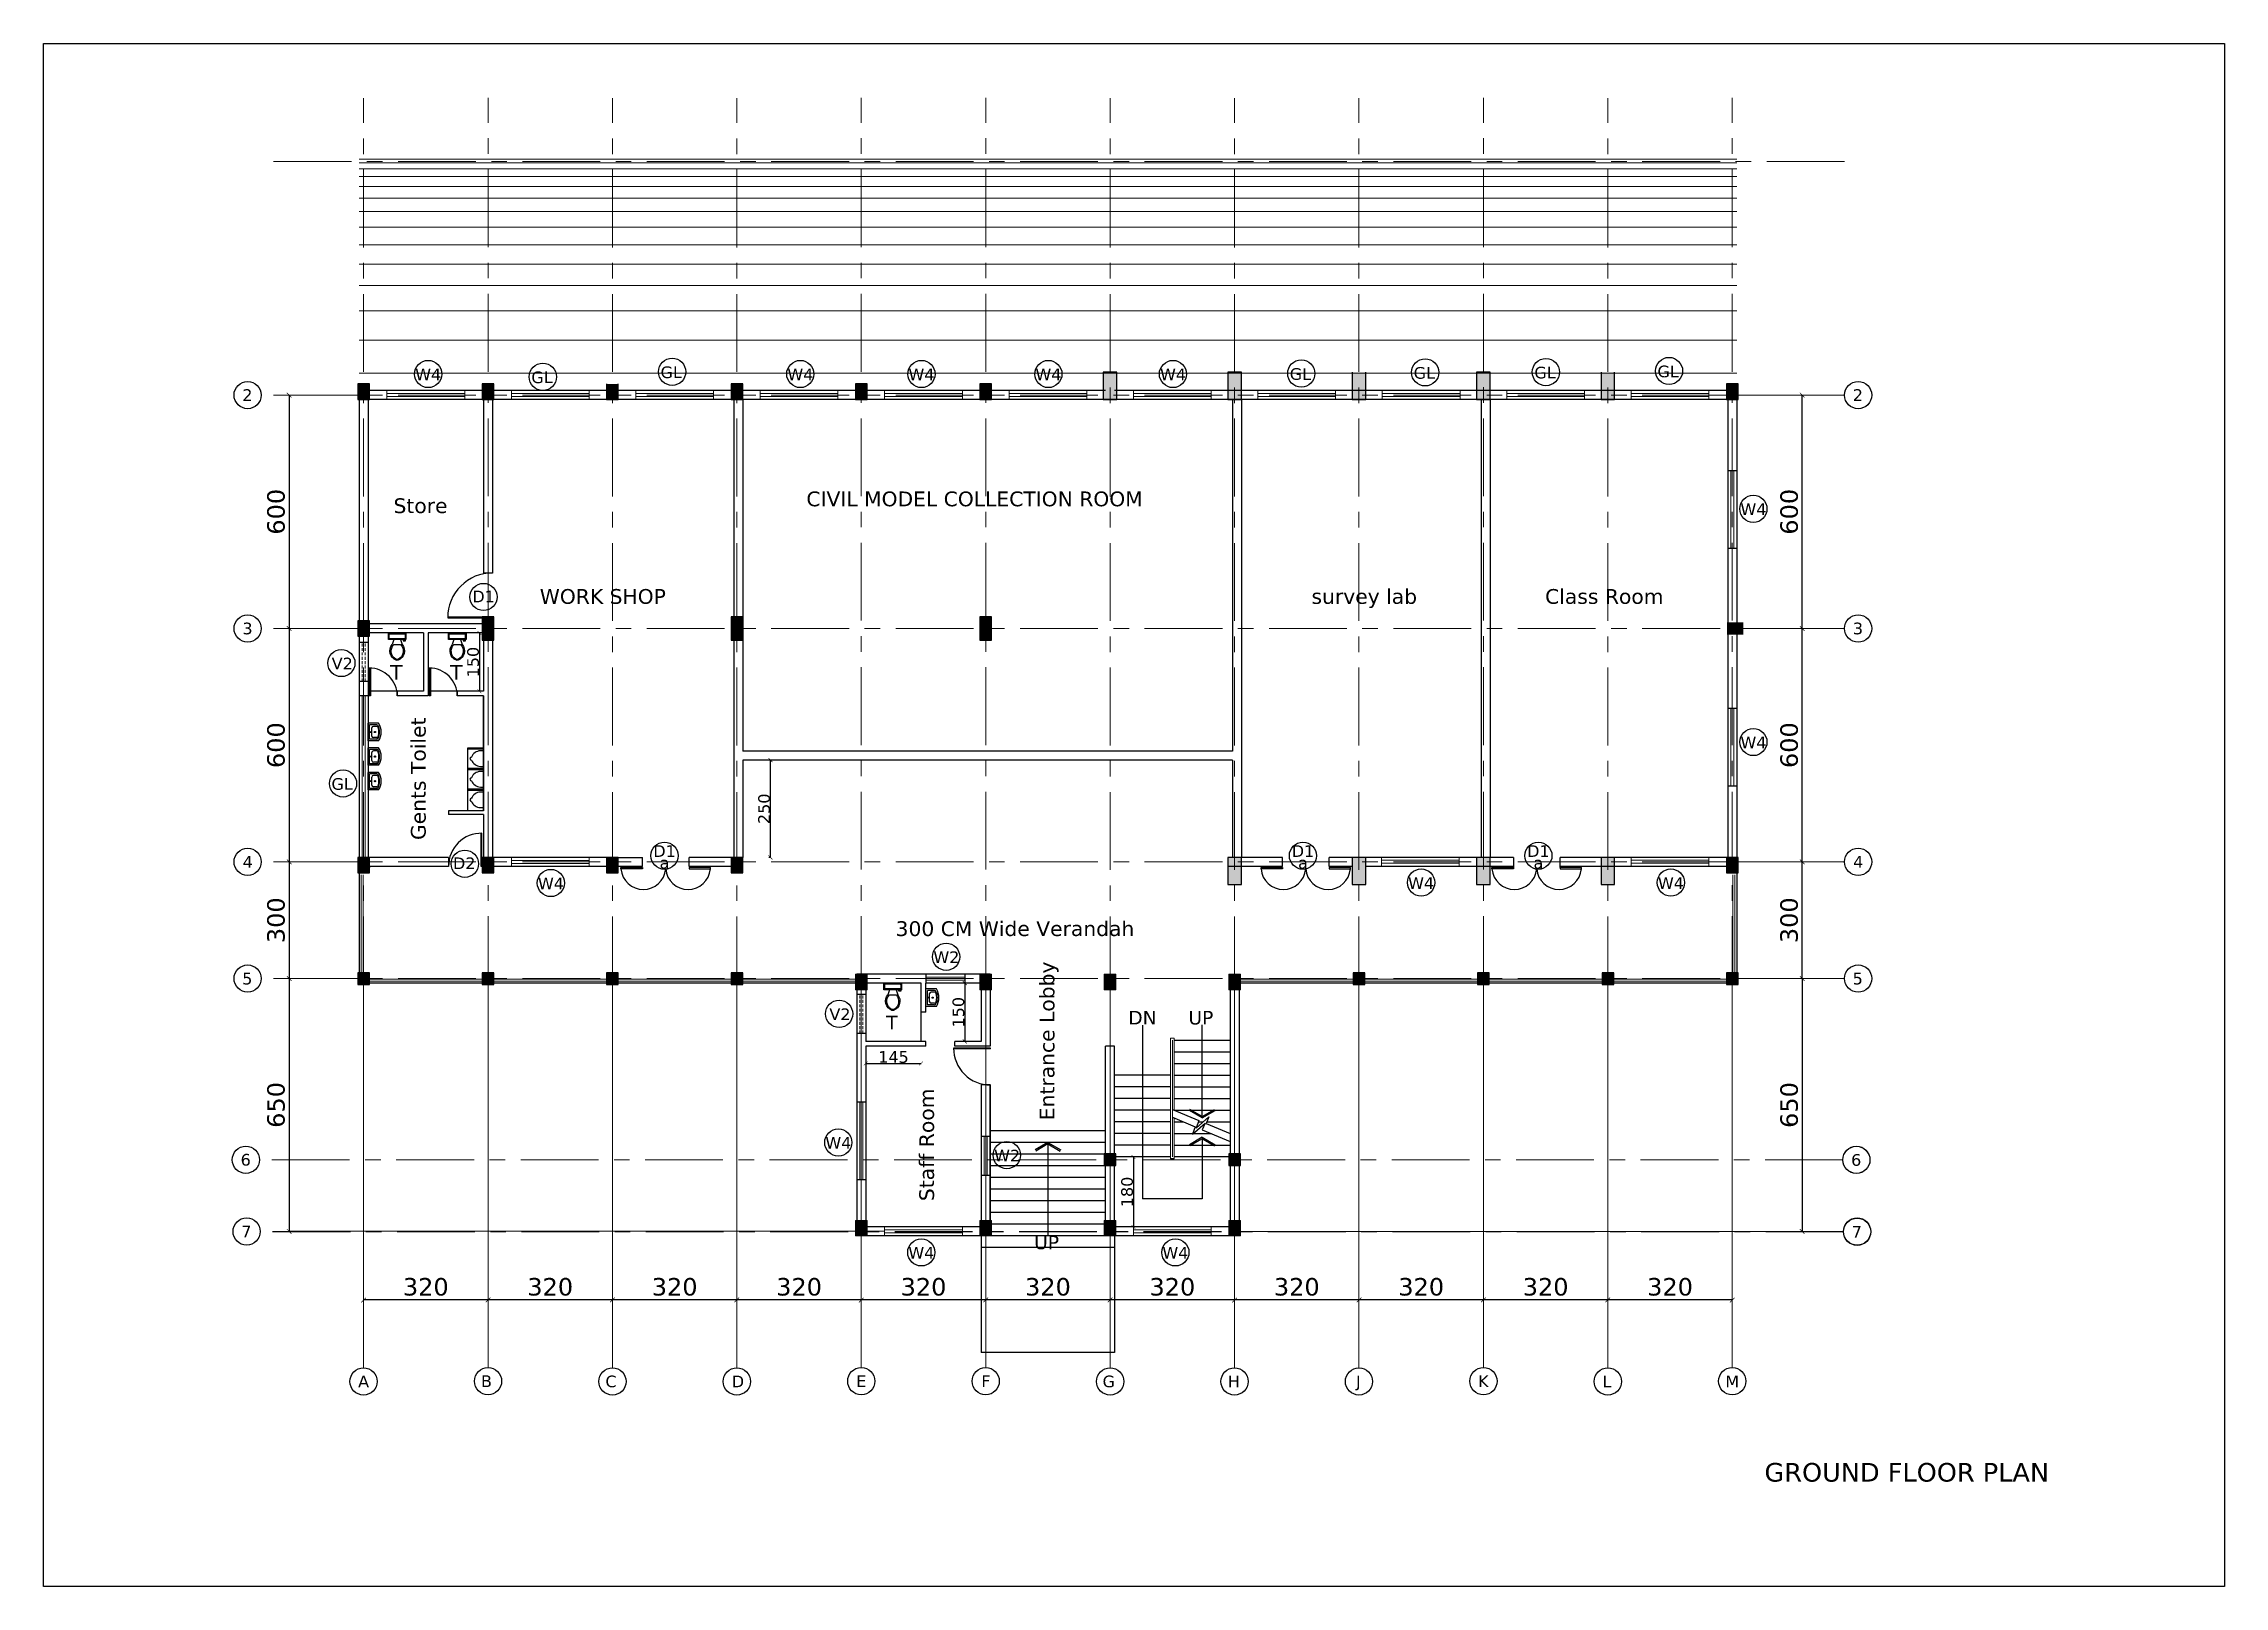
# Model space of a CAD drawing. Header units: millimetres. Extents: x 360755 to 379544, y -205643 to -201628.
# Drawn here: x 373935 to 379544, y -205594 to -201628 of the extents above; entities that cross this region are included whole.
import ezdxf
from ezdxf.enums import TextEntityAlignment as Align

# ---------------------------------------------------------------- set-up
doc = ezdxf.new("R2010")
doc.units = ezdxf.units.MM
doc.header["$LTSCALE"] = 2
doc.header["$MEASUREMENT"] = 0
doc.header["$PDMODE"] = 34
for name, pattern in [('CENTER', [2, 1.25, -0.25, 0.25, -0.25]), ('DASHED2', [0.375, 0.25, -0.125]), ('HIDDEN', [0.375, 0.25, -0.125])]:
    doc.linetypes.add(name, pattern=pattern)
for name, color, linetype in [('COLS', 2, 'Continuous'), ('DOOR N WINDOWS', 15, 'Continuous'), ('furniture', 141, 'Continuous'), ('p col', 103, 'Continuous'), ('p door', 23, 'Continuous'), ('p wall', 43, 'Continuous'), ('TEXT', 7, 'Continuous'), ('TEXT DWG', 10, 'Continuous'), ('trees', 3, 'Continuous'), ('Wall', 43, 'Continuous')]:
    doc.layers.add(name, color=color, linetype=linetype)
for name, color, linetype, lineweight in [('h ra', 223, 'Continuous', 9), ('hatch', 253, 'Continuous', 9), ('thin', 155, 'Continuous', 9)]:
    doc.layers.add(name, color=color, linetype=linetype, lineweight=lineweight)
doc.styles.add('ERNATFORDIM', font='verdana.ttf')
doc.styles.add('p1', font='verdana.ttf', dxfattribs={"height": 30})
doc.styles.add('S 40', font='verdana.ttf', dxfattribs={"height": 40})
doc.styles.add('S 45', font='verdana.ttf', dxfattribs={"height": 45})
doc.styles.add('ver25', font='verdana.ttf', dxfattribs={"height": 25})
doc.dimstyles.new('S 40', dxfattribs={"dimtxt": 35, "dimasz": 12, "dimexe": 1.25, "dimexo": 0.625, "dimgap": 10, "dimtad": 1, "dimdec": 0, "dimtxsty": 'S 40', "dimblk": 'ARCHTICK', "dimcen": 2.5, "dimclrd": 96, "dimclre": 128, "dimclrt": 96, "dimadec": 0, "dimazin": 0, "dimtfac": 1, "dimtdec": 0, "dimtmove": 1, "dimatfit": 3, "dimldrblk": 'OPEN30', "dimfxl": 1, "dimlwe": 5, "dimarcsym": 0})
doc.dimstyles.get("Standard").update_dxf_attribs({"dimtxt": 0.18, "dimasz": 0.18, "dimexe": 0.18, "dimexo": 0.0625, "dimgap": 0.09, "dimtad": 0, "dimtih": 1, "dimtoh": 1, "dimdec": 4, "dimzin": 0, "dimdsep": 46, "dimtxsty": 'Standard', "dimcen": 0.09, "dimadec": 0, "dimazin": 0, "dimtfac": 1, "dimtdec": 4, "dimtofl": 0, "dimtmove": 0, "dimatfit": 3, "dimfxl": 1, "dimtolj": 1, "dimtzin": 0, "dimarcsym": 0})

msp = doc.modelspace()

# ---------------------------------------------------------------- texts
at = {"color": 7, "style": 'p1'}
msp.add_text('GROUND FLOOR PLAN', height=47.911, dxfattribs=at).set_placement((378727.1, -205300.5), align=Align.MIDDLE_CENTER)
at = {"layer": 'p wall', "color": 7, "style": 'ERNATFORDIM'}
for s, p in [('W4', (374924.6, -202478.5)), ('GL', (375549.6, -202472.8)), ('W4', (375881.8, -202478.5)), ('W4', (376193.2, -202478.5)), ('W4', (376519.7, -202478.5)), ('W4', (376840.1, -202478.5)), ('GL', (377167.7, -202477.3)), ('GL', (377486.4, -202474.4)), ('GL', (377796.9, -202473.6)), ('GL', (378113.5, -202470.7)), ('GL', (375217.2, -202485.8)), ('W4', (378332.9, -202825.1)), ('D1', (375067.1, -203049.2)), ('V2', (374703.5, -203221.5)), ('W4', (378332.9, -203424.6)), ('GL', (374703.2, -203531.1)), ('D1', (375532.4, -203703.6)), ('D1', (377174.4, -203703.6)), ('D1', (377779.8, -203703.6)), ('D2', (375017.2, -203735)), ('a', (375532.4, -203733.6)), ('a', (377174.4, -203733.6)), ('a', (377779.8, -203733.6)), ('W4', (375240.3, -203787)), ('W4', (377478.2, -203786)), ('W4', (378120.7, -203786)), ('W2', (376257.3, -203976.5)), ('V2', (375983.5, -204123.2)), ('W4', (375979.5, -204453.9)), ('W2', (376413.5, -204486.4)), ('W4', (376192.9, -204736.4)), ('W4', (376846.2, -204736.4))]:
    msp.add_text(s, height=30, dxfattribs=at).set_placement(p, align=Align.MIDDLE_CENTER)
at = {"layer": 'p wall', "color": 7, "insert": (376121.2, -204233.2), "char_height": 30, "attachment_point": 5, "style": 'p1'}
msp.add_mtext('145', dxfattribs=at)
at = {"layer": 'TEXT', "color": 7}
for s, height, style, p in [('2', 30, 'ERNATFORDIM', (374459.6, -202531.4)), ('2', 30, 'ERNATFORDIM', (378601.4, -202531.4)), ('Store', 38, 'ver25', (374904.8, -202815.8)), ('CIVIL MODEL COLLECTION ROOM', 38, 'ver25', (376329.7, -202798.3)), ('WORK SHOP', 38, 'ver25', (375373.7, -203049.1)), ('survey lab', 38, 'ver25', (377332, -203049.1)), ('Class Room', 38, 'ver25', (377949.3, -203049.1)), ('3', 30, 'ERNATFORDIM', (374459.9, -203131.4)), ('3', 30, 'ERNATFORDIM', (378601.7, -203131.4)), ('T', 38, 'ver25', (374842.5, -203244.2)), ('T', 38, 'ver25', (374997, -203244.2)), ('4', 30, 'ERNATFORDIM', (374460.6, -203731.4)), ('4', 30, 'ERNATFORDIM', (378602.4, -203731.4)), ('300 CM Wide Verandah', 38, 'ver25', (376433.6, -203903)), ('5', 30, 'ERNATFORDIM', (374459.3, -204031.4)), ('5', 30, 'ERNATFORDIM', (378601.1, -204031.4)), ('T', 35, 'ver25', (376116.9, -204144.2)), ('DN', 35, 'p1', (376761.5, -204131.9)), ('UP', 35, 'p1', (376911.7, -204131.9)), ('6', 30, 'ERNATFORDIM', (374455.3, -204497.1)), ('6', 30, 'ERNATFORDIM', (378597.1, -204497.6)), ('7', 30, 'ERNATFORDIM', (374457, -204681.6)), ('UP', 35, 'p1', (376515, -204709.6)), ('7', 30, 'ERNATFORDIM', (378598.9, -204682.1)), ('A', 30, 'ERNATFORDIM', (374758.4, -205066.9)), ('B', 30, 'ERNATFORDIM', (375074.4, -205066.3)), ('C', 30, 'ERNATFORDIM', (375394.7, -205066.9)), ('D', 30, 'ERNATFORDIM', (375721.2, -205066.9)), ('E', 30, 'ERNATFORDIM', (376038.4, -205066.3)), ('F', 30, 'ERNATFORDIM', (376359, -205066.3)), ('G', 30, 'ERNATFORDIM', (376674.9, -205066.9)), ('H', 30, 'ERNATFORDIM', (376996.7, -205066.9)), ('J', 30, 'ERNATFORDIM', (377316.8, -205066.9)), ('K', 30, 'ERNATFORDIM', (377638.4, -205066.3)), ('L', 30, 'ERNATFORDIM', (377955.8, -205066.9)), ('M', 30, 'ERNATFORDIM', (378278.3, -205066.9))]:
    msp.add_text(s, height=height, dxfattribs=dict(at, style=style)).set_placement(p, align=Align.MIDDLE_CENTER)
at = {"layer": 'TEXT', "color": 7, "style": 'ver25'}
for s, p in [('Gents Toilet', (374899.1, -203517.8)), ('Entrance Lobby', (376516.1, -204191.6)), ('Staff Room', (376206.5, -204458.8))]:
    msp.add_text(s, height=38, rotation=90, dxfattribs=at).set_placement(p, align=Align.MIDDLE_CENTER)

# ---------------------------------------------------------------- blocks, each defined once
blk = doc.blocks.new('A$C325B0907')
at = {"layer": 'furniture'}
for p, q in [((22.5, 17.1), (-22.5, 17.1)), ((-22.5, 17.1), (-22.5, 0)), ((-22.5, 0), (22.5, 0)), ((-20.4, 12.9), (-20.4, 4.3)), ((18.2, 15), (-18.2, 15)), ((-18.2, 2.1), (18.2, 2.1)), ((-8.6, 17.1), (-12.9, 30)), ((-8.6, 30), (8.6, 30)), ((8.6, 17.1), (12.9, 30)), ((15, 20.4), (21.4, 20.4)), ((15, 17.1), (15, 20.4)), ((21.4, 18.2), (17.1, 18.2)), ((17.1, 18.2), (17.1, 17.1)), ((20.4, 4.3), (20.4, 12.9)), ((21.4, 20.4), (21.4, 18.2)), ((22.5, 0), (22.5, 17.1))]:
    blk.add_line(p, q, dxfattribs=at)
for centre, major_axis, start_param, end_param in [((7.5, 46.2), (18.4, 18.4), 1.169867, 3.028682), ((9, 46.8), (17.2, 17.2), 1.327375, 3.117718), ((0, 59.7), (-6.06, 6.06), -1.208958, -0.361839), ((0, 62.1), (6.06, 6.06), 0.521165, 1.049632), ((-7.5, 46.2), (-18.4, 18.4), 3.2545, 5.113316), ((-9, 46.8), (-17.2, 17.2), 3.165464, 4.955807), ((-18.5, 13.1), (-1.34, 1.34), -0.927295, 0.927295), ((-18.5, 4), (1.34, 1.34), 2.214297, 4.068888), ((18.5, 13.1), (-1.34, 1.34), 3.785094, 5.639684), ((18.5, 4), (-1.34, 1.34), 2.214297, 4.068888)]:
    blk.add_ellipse(centre, major_axis=major_axis, ratio=1, start_param=start_param, end_param=end_param, dxfattribs=at)
blk = doc.blocks.new('A$C398B4A17')
at = {"color": 4}
for p, q in [((-25, -30.3), (-25, 0)), ((-25, 0), (25, 0)), ((25, -30.3), (25, 0)), ((-20.5, -25), (-20.5, -4.5)), ((-20.5, -4.5), (20.5, -4.5)), ((-16.1, -24.9), (-16.1, -15.2)), ((-11.6, -10.7), (11.6, -10.7)), ((16.1, -24.9), (16.1, -15.2)), ((20.5, -25), (20.5, -4.5))]:
    blk.add_line(p, q, dxfattribs=at)
for centre, radius in [((0, -19.6), 1.79), ((0, -19.6), 1.52), ((0, -7.6), 1.4)]:
    blk.add_circle(centre, radius, dxfattribs=at)
for centre, radius, start, end in [((0, 9.7), 47.2, 237.98444, 302.01556), ((-16.1, -25), 4.46, 180, 245.13949), ((0, 9.7), 42.7, 245.13949, 294.86051), ((-11.6, -15.2), 4.46, 90, 180), ((-11.6, -24.9), 4.46, 180, 251.42728), ((0, 9.7), 40.9, 251.42728, 288.57272), ((11.6, -15.2), 4.46, 0, 90), ((11.6, -24.9), 4.46, 288.57272, 0), ((16.1, -25), 4.46, 294.86051, 0)]:
    blk.add_arc(centre, radius, start, end, dxfattribs=at)
blk = doc.blocks.new('_ArchTick')
at = {"layer": 'p col', "color": 0, "const_width": 0.15}
blk.add_lwpolyline([(-0.5, -0.5), (0.5, 0.5)], dxfattribs=at)
blk = doc.blocks.new('*D790')
at = {"layer": 'Defpoints', "color": 0}
for p in [(374769.9, -202531.4), (374566.9, -203131.4), (374769.9, -203131.4)]:
    blk.add_point(p, dxfattribs=at)
at = {"layer": 'Wall', "color": 128, "lineweight": 5}
for p, q in [((374769.3, -202531.4), (374565.6, -202531.4)), ((374769.3, -203131.4), (374565.6, -203131.4))]:
    blk.add_line(p, q, dxfattribs=at)
at = {"layer": 'Wall', "color": 96, "lineweight": -2}
blk.add_line((374566.9, -202531.4), (374566.9, -203131.4), dxfattribs=at)
at = {"layer": 'Wall', "color": 96, "lineweight": -2, "xscale": 12, "yscale": 12, "zscale": 12}
for p, rotation in [((374566.9, -202531.4), 90), ((374566.9, -203131.4), 270)]:
    blk.add_blockref('_ArchTick', p, dxfattribs=dict(at, rotation=rotation))
at = {"layer": 'Wall', "color": 96, "insert": (374533.4, -202831.4), "char_height": 45, "attachment_point": 5, "rotation": 90, "style": 'S 45'}
blk.add_mtext('600', dxfattribs=at)
blk = doc.blocks.new('_Open30')
at = {"color": 0, "linetype": 'ByBlock', "lineweight": -2}
for p, q in [((-1, 0.27), (0, 0)), ((0, 0), (-1, -0.27)), ((0, 0), (-1, 0))]:
    blk.add_line(p, q, dxfattribs=at)
blk = doc.blocks.new('*D791')
at = {"layer": 'Defpoints', "color": 0}
for p in [(374769.9, -203131.4), (374566.9, -203731.4), (374769.9, -203731.4)]:
    blk.add_point(p, dxfattribs=at)
at = {"layer": 'Wall', "color": 128, "lineweight": 5}
for p, q in [((374769.3, -203131.4), (374565.6, -203131.4)), ((374769.3, -203731.4), (374565.6, -203731.4))]:
    blk.add_line(p, q, dxfattribs=at)
at = {"layer": 'Wall', "color": 96, "lineweight": -2}
blk.add_line((374566.9, -203131.4), (374566.9, -203731.4), dxfattribs=at)
at = {"layer": 'Wall', "color": 96, "lineweight": -2, "xscale": 12, "yscale": 12, "zscale": 12}
for p, rotation in [((374566.9, -203131.4), 90), ((374566.9, -203731.4), 270)]:
    blk.add_blockref('_ArchTick', p, dxfattribs=dict(at, rotation=rotation))
at = {"layer": 'Wall', "color": 96, "insert": (374533.4, -203431.4), "char_height": 45, "attachment_point": 5, "rotation": 90, "style": 'S 45'}
blk.add_mtext('600', dxfattribs=at)
blk = doc.blocks.new('*D792')
at = {"layer": 'Defpoints', "color": 0}
for p in [(374769.9, -203731.4), (374566.9, -204031.4), (374769.9, -204031.4)]:
    blk.add_point(p, dxfattribs=at)
at = {"layer": 'Wall', "color": 128, "lineweight": 5}
for p, q in [((374769.3, -203731.4), (374565.6, -203731.4)), ((374769.3, -204031.4), (374565.6, -204031.4))]:
    blk.add_line(p, q, dxfattribs=at)
at = {"layer": 'Wall', "color": 96, "lineweight": -2}
blk.add_line((374566.9, -203731.4), (374566.9, -204031.4), dxfattribs=at)
at = {"layer": 'Wall', "color": 96, "lineweight": -2, "xscale": 12, "yscale": 12, "zscale": 12}
for p, rotation in [((374566.9, -203731.4), 90), ((374566.9, -204031.4), 270)]:
    blk.add_blockref('_ArchTick', p, dxfattribs=dict(at, rotation=rotation))
at = {"layer": 'Wall', "color": 96, "insert": (374533.4, -203881.4), "char_height": 45, "attachment_point": 5, "rotation": 90, "style": 'S 45'}
blk.add_mtext('300', dxfattribs=at)
blk = doc.blocks.new('*D793')
at = {"layer": 'Defpoints', "color": 0}
for p in [(378246.8, -203731.4), (378458.3, -203731.4), (378262.6, -204031.4)]:
    blk.add_point(p, dxfattribs=at)
at = {"layer": 'Wall', "color": 128, "lineweight": 5}
for p, q in [((378247.4, -203731.4), (378459.5, -203731.4)), ((378263.3, -204031.4), (378459.5, -204031.4))]:
    blk.add_line(p, q, dxfattribs=at)
at = {"layer": 'Wall', "color": 96, "lineweight": -2}
blk.add_line((378458.3, -204031.4), (378458.3, -203731.4), dxfattribs=at)
at = {"layer": 'Wall', "color": 96, "lineweight": -2, "xscale": 12, "yscale": 12, "zscale": 12}
for p, rotation in [((378458.3, -203731.4), 90), ((378458.3, -204031.4), 270)]:
    blk.add_blockref('_ArchTick', p, dxfattribs=dict(at, rotation=rotation))
at = {"layer": 'Wall', "color": 96, "insert": (378424.8, -203881.4), "char_height": 45, "attachment_point": 5, "rotation": 90, "style": 'S 45'}
blk.add_mtext('300', dxfattribs=at)
blk = doc.blocks.new('*D794')
at = {"layer": 'Defpoints', "color": 0}
for p in [(378289.9, -203131.4), (378458.3, -203131.4), (378246.8, -203731.4)]:
    blk.add_point(p, dxfattribs=at)
at = {"layer": 'Wall', "color": 128, "lineweight": 5}
for p, q in [((378290.5, -203131.4), (378459.5, -203131.4)), ((378247.4, -203731.4), (378459.5, -203731.4))]:
    blk.add_line(p, q, dxfattribs=at)
at = {"layer": 'Wall', "color": 96, "lineweight": -2}
blk.add_line((378458.3, -203731.4), (378458.3, -203131.4), dxfattribs=at)
at = {"layer": 'Wall', "color": 96, "lineweight": -2, "xscale": 12, "yscale": 12, "zscale": 12}
for p, rotation in [((378458.3, -203131.4), 90), ((378458.3, -203731.4), 270)]:
    blk.add_blockref('_ArchTick', p, dxfattribs=dict(at, rotation=rotation))
at = {"layer": 'Wall', "color": 96, "insert": (378424.9, -203431.4), "char_height": 45, "attachment_point": 5, "rotation": 90, "style": 'S 45'}
blk.add_mtext('600', dxfattribs=at)
blk = doc.blocks.new('*D795')
at = {"layer": 'Defpoints', "color": 0}
for p in [(378218.4, -202531.4), (378458.3, -202531.4), (378289.9, -203131.4)]:
    blk.add_point(p, dxfattribs=at)
at = {"layer": 'Wall', "color": 128, "lineweight": 5}
for p, q in [((378219, -202531.4), (378459.5, -202531.4)), ((378290.5, -203131.4), (378459.5, -203131.4))]:
    blk.add_line(p, q, dxfattribs=at)
at = {"layer": 'Wall', "color": 96, "lineweight": -2}
blk.add_line((378458.3, -203131.4), (378458.3, -202531.4), dxfattribs=at)
at = {"layer": 'Wall', "color": 96, "lineweight": -2, "xscale": 12, "yscale": 12, "zscale": 12}
for p, rotation in [((378458.3, -202531.4), 90), ((378458.3, -203131.4), 270)]:
    blk.add_blockref('_ArchTick', p, dxfattribs=dict(at, rotation=rotation))
at = {"layer": 'Wall', "color": 96, "insert": (378424.9, -202831.4), "char_height": 45, "attachment_point": 5, "rotation": 90, "style": 'S 45'}
blk.add_mtext('600', dxfattribs=at)
blk = doc.blocks.new('*D809')
at = {"layer": 'Defpoints', "color": 0}
for p in [(377958.4, -204054.9), (378278.4, -204054.9), (377958.4, -204857.5)]:
    blk.add_point(p, dxfattribs=at)
at = {"layer": 'Wall', "color": 128, "lineweight": 5}
for p, q in [((377958.4, -204055.6), (377958.4, -204858.7)), ((378278.4, -204055.6), (378278.4, -204858.7))]:
    blk.add_line(p, q, dxfattribs=at)
at = {"layer": 'Wall', "color": 96, "lineweight": -2}
blk.add_line((378278.4, -204857.5), (377958.4, -204857.5), dxfattribs=at)
at = {"layer": 'Wall', "color": 96, "lineweight": -2, "xscale": 12, "yscale": 12, "zscale": 12, "rotation": 180}
blk.add_blockref('_ArchTick', (377958.4, -204857.5), dxfattribs=at)
at = {"layer": 'Wall', "color": 96, "lineweight": -2, "xscale": 12, "yscale": 12, "zscale": 12}
blk.add_blockref('_ArchTick', (378278.4, -204857.5), dxfattribs=at)
at = {"layer": 'Wall', "color": 96, "insert": (378118.4, -204824), "char_height": 45, "attachment_point": 5, "style": 'S 45'}
blk.add_mtext('320', dxfattribs=at)
blk = doc.blocks.new('*D810')
at = {"layer": 'Defpoints', "color": 0}
for p in [(377638.4, -204054.9), (377958.4, -204054.9), (377638.4, -204857.5)]:
    blk.add_point(p, dxfattribs=at)
at = {"layer": 'Wall', "color": 128, "lineweight": 5}
for p, q in [((377638.4, -204055.6), (377638.4, -204858.7)), ((377958.4, -204055.6), (377958.4, -204858.7))]:
    blk.add_line(p, q, dxfattribs=at)
at = {"layer": 'Wall', "color": 96, "lineweight": -2}
blk.add_line((377958.4, -204857.5), (377638.4, -204857.5), dxfattribs=at)
at = {"layer": 'Wall', "color": 96, "lineweight": -2, "xscale": 12, "yscale": 12, "zscale": 12, "rotation": 180}
blk.add_blockref('_ArchTick', (377638.4, -204857.5), dxfattribs=at)
at = {"layer": 'Wall', "color": 96, "lineweight": -2, "xscale": 12, "yscale": 12, "zscale": 12}
blk.add_blockref('_ArchTick', (377958.4, -204857.5), dxfattribs=at)
at = {"layer": 'Wall', "color": 96, "insert": (377798.4, -204824), "char_height": 45, "attachment_point": 5, "style": 'S 45'}
blk.add_mtext('320', dxfattribs=at)
blk = doc.blocks.new('*D811')
at = {"layer": 'Defpoints', "color": 0}
for p in [(377318.4, -204054.9), (377638.4, -204054.9), (377318.4, -204857.5)]:
    blk.add_point(p, dxfattribs=at)
at = {"layer": 'Wall', "color": 128, "lineweight": 5}
for p, q in [((377318.4, -204055.6), (377318.4, -204858.7)), ((377638.4, -204055.6), (377638.4, -204858.7))]:
    blk.add_line(p, q, dxfattribs=at)
at = {"layer": 'Wall', "color": 96, "lineweight": -2}
blk.add_line((377638.4, -204857.5), (377318.4, -204857.5), dxfattribs=at)
at = {"layer": 'Wall', "color": 96, "lineweight": -2, "xscale": 12, "yscale": 12, "zscale": 12, "rotation": 180}
blk.add_blockref('_ArchTick', (377318.4, -204857.5), dxfattribs=at)
at = {"layer": 'Wall', "color": 96, "lineweight": -2, "xscale": 12, "yscale": 12, "zscale": 12}
blk.add_blockref('_ArchTick', (377638.4, -204857.5), dxfattribs=at)
at = {"layer": 'Wall', "color": 96, "insert": (377478.4, -204824), "char_height": 45, "attachment_point": 5, "style": 'S 45'}
blk.add_mtext('320', dxfattribs=at)
blk = doc.blocks.new('*D812')
at = {"layer": 'Defpoints', "color": 0}
for p in [(376998.4, -204054.9), (377318.4, -204054.9), (376998.4, -204857.5)]:
    blk.add_point(p, dxfattribs=at)
at = {"layer": 'Wall', "color": 128, "lineweight": 5}
for p, q in [((376998.4, -204055.6), (376998.4, -204858.7)), ((377318.4, -204055.6), (377318.4, -204858.7))]:
    blk.add_line(p, q, dxfattribs=at)
at = {"layer": 'Wall', "color": 96, "lineweight": -2}
blk.add_line((377318.4, -204857.5), (376998.4, -204857.5), dxfattribs=at)
at = {"layer": 'Wall', "color": 96, "lineweight": -2, "xscale": 12, "yscale": 12, "zscale": 12, "rotation": 180}
blk.add_blockref('_ArchTick', (376998.4, -204857.5), dxfattribs=at)
at = {"layer": 'Wall', "color": 96, "lineweight": -2, "xscale": 12, "yscale": 12, "zscale": 12}
blk.add_blockref('_ArchTick', (377318.4, -204857.5), dxfattribs=at)
at = {"layer": 'Wall', "color": 96, "insert": (377158.4, -204824), "char_height": 45, "attachment_point": 5, "style": 'S 45'}
blk.add_mtext('320', dxfattribs=at)
blk = doc.blocks.new('*D813')
at = {"layer": 'Defpoints', "color": 0}
for p in [(376678.4, -204054.9), (376998.4, -204054.9), (376678.4, -204857.5)]:
    blk.add_point(p, dxfattribs=at)
at = {"layer": 'Wall', "color": 128, "lineweight": 5}
for p, q in [((376678.4, -204055.6), (376678.4, -204858.7)), ((376998.4, -204055.6), (376998.4, -204858.7))]:
    blk.add_line(p, q, dxfattribs=at)
at = {"layer": 'Wall', "color": 96, "lineweight": -2}
blk.add_line((376998.4, -204857.5), (376678.4, -204857.5), dxfattribs=at)
at = {"layer": 'Wall', "color": 96, "lineweight": -2, "xscale": 12, "yscale": 12, "zscale": 12, "rotation": 180}
blk.add_blockref('_ArchTick', (376678.4, -204857.5), dxfattribs=at)
at = {"layer": 'Wall', "color": 96, "lineweight": -2, "xscale": 12, "yscale": 12, "zscale": 12}
blk.add_blockref('_ArchTick', (376998.4, -204857.5), dxfattribs=at)
at = {"layer": 'Wall', "color": 96, "insert": (376838.4, -204824), "char_height": 45, "attachment_point": 5, "style": 'S 45'}
blk.add_mtext('320', dxfattribs=at)
blk = doc.blocks.new('*D814')
at = {"layer": 'Defpoints', "color": 0}
for p in [(376358.4, -204054.9), (376678.4, -204054.9), (376358.4, -204857.5)]:
    blk.add_point(p, dxfattribs=at)
at = {"layer": 'Wall', "color": 128, "lineweight": 5}
for p, q in [((376358.4, -204055.6), (376358.4, -204858.7)), ((376678.4, -204055.6), (376678.4, -204858.7))]:
    blk.add_line(p, q, dxfattribs=at)
at = {"layer": 'Wall', "color": 96, "lineweight": -2}
blk.add_line((376678.4, -204857.5), (376358.4, -204857.5), dxfattribs=at)
at = {"layer": 'Wall', "color": 96, "lineweight": -2, "xscale": 12, "yscale": 12, "zscale": 12, "rotation": 180}
blk.add_blockref('_ArchTick', (376358.4, -204857.5), dxfattribs=at)
at = {"layer": 'Wall', "color": 96, "lineweight": -2, "xscale": 12, "yscale": 12, "zscale": 12}
blk.add_blockref('_ArchTick', (376678.4, -204857.5), dxfattribs=at)
at = {"layer": 'Wall', "color": 96, "insert": (376518.4, -204824), "char_height": 45, "attachment_point": 5, "style": 'S 45'}
blk.add_mtext('320', dxfattribs=at)
blk = doc.blocks.new('*D815')
at = {"layer": 'Defpoints', "color": 0}
for p in [(376038.4, -204042.9), (376358.4, -204054.9), (376038.4, -204857.5)]:
    blk.add_point(p, dxfattribs=at)
at = {"layer": 'Wall', "color": 128, "lineweight": 5}
for p, q in [((376038.4, -204043.6), (376038.4, -204858.7)), ((376358.4, -204055.6), (376358.4, -204858.7))]:
    blk.add_line(p, q, dxfattribs=at)
at = {"layer": 'Wall', "color": 96, "lineweight": -2}
blk.add_line((376358.4, -204857.5), (376038.4, -204857.5), dxfattribs=at)
at = {"layer": 'Wall', "color": 96, "lineweight": -2, "xscale": 12, "yscale": 12, "zscale": 12, "rotation": 180}
blk.add_blockref('_ArchTick', (376038.4, -204857.5), dxfattribs=at)
at = {"layer": 'Wall', "color": 96, "lineweight": -2, "xscale": 12, "yscale": 12, "zscale": 12}
blk.add_blockref('_ArchTick', (376358.4, -204857.5), dxfattribs=at)
at = {"layer": 'Wall', "color": 96, "insert": (376198.4, -204824), "char_height": 45, "attachment_point": 5, "style": 'S 45'}
blk.add_mtext('320', dxfattribs=at)
blk = doc.blocks.new('*D816')
at = {"layer": 'Defpoints', "color": 0}
for p in [(375718.4, -204054.9), (376038.4, -204042.9), (375718.4, -204857.5)]:
    blk.add_point(p, dxfattribs=at)
at = {"layer": 'Wall', "color": 128, "lineweight": 5}
for p, q in [((375718.4, -204055.6), (375718.4, -204858.7)), ((376038.4, -204043.6), (376038.4, -204858.7))]:
    blk.add_line(p, q, dxfattribs=at)
at = {"layer": 'Wall', "color": 96, "lineweight": -2}
blk.add_line((376038.4, -204857.5), (375718.4, -204857.5), dxfattribs=at)
at = {"layer": 'Wall', "color": 96, "lineweight": -2, "xscale": 12, "yscale": 12, "zscale": 12, "rotation": 180}
blk.add_blockref('_ArchTick', (375718.4, -204857.5), dxfattribs=at)
at = {"layer": 'Wall', "color": 96, "lineweight": -2, "xscale": 12, "yscale": 12, "zscale": 12}
blk.add_blockref('_ArchTick', (376038.4, -204857.5), dxfattribs=at)
at = {"layer": 'Wall', "color": 96, "insert": (375878.4, -204824), "char_height": 45, "attachment_point": 5, "style": 'S 45'}
blk.add_mtext('320', dxfattribs=at)
blk = doc.blocks.new('*D817')
at = {"layer": 'Defpoints', "color": 0}
for p in [(375398.4, -204054.9), (375718.4, -204054.9), (375398.4, -204857.5)]:
    blk.add_point(p, dxfattribs=at)
at = {"layer": 'Wall', "color": 128, "lineweight": 5}
for p, q in [((375398.4, -204055.6), (375398.4, -204858.7)), ((375718.4, -204055.6), (375718.4, -204858.7))]:
    blk.add_line(p, q, dxfattribs=at)
at = {"layer": 'Wall', "color": 96, "lineweight": -2}
blk.add_line((375718.4, -204857.5), (375398.4, -204857.5), dxfattribs=at)
at = {"layer": 'Wall', "color": 96, "lineweight": -2, "xscale": 12, "yscale": 12, "zscale": 12, "rotation": 180}
blk.add_blockref('_ArchTick', (375398.4, -204857.5), dxfattribs=at)
at = {"layer": 'Wall', "color": 96, "lineweight": -2, "xscale": 12, "yscale": 12, "zscale": 12}
blk.add_blockref('_ArchTick', (375718.4, -204857.5), dxfattribs=at)
at = {"layer": 'Wall', "color": 96, "insert": (375558.4, -204824), "char_height": 45, "attachment_point": 5, "style": 'S 45'}
blk.add_mtext('320', dxfattribs=at)
blk = doc.blocks.new('*D818')
at = {"layer": 'Defpoints', "color": 0}
for p in [(375078.4, -204054.9), (375398.4, -204054.9), (375078.4, -204857.5)]:
    blk.add_point(p, dxfattribs=at)
at = {"layer": 'Wall', "color": 128, "lineweight": 5}
for p, q in [((375078.4, -204055.6), (375078.4, -204858.7)), ((375398.4, -204055.6), (375398.4, -204858.7))]:
    blk.add_line(p, q, dxfattribs=at)
at = {"layer": 'Wall', "color": 96, "lineweight": -2}
blk.add_line((375398.4, -204857.5), (375078.4, -204857.5), dxfattribs=at)
at = {"layer": 'Wall', "color": 96, "lineweight": -2, "xscale": 12, "yscale": 12, "zscale": 12, "rotation": 180}
blk.add_blockref('_ArchTick', (375078.4, -204857.5), dxfattribs=at)
at = {"layer": 'Wall', "color": 96, "lineweight": -2, "xscale": 12, "yscale": 12, "zscale": 12}
blk.add_blockref('_ArchTick', (375398.4, -204857.5), dxfattribs=at)
at = {"layer": 'Wall', "color": 96, "insert": (375238.4, -204824), "char_height": 45, "attachment_point": 5, "style": 'S 45'}
blk.add_mtext('320', dxfattribs=at)
blk = doc.blocks.new('*D819')
at = {"layer": 'Defpoints', "color": 0}
for p in [(374758.4, -204054.9), (375078.4, -204054.9), (374758.4, -204857.5)]:
    blk.add_point(p, dxfattribs=at)
at = {"layer": 'Wall', "color": 128, "lineweight": 5}
for p, q in [((374758.4, -204055.6), (374758.4, -204858.7)), ((375078.4, -204055.6), (375078.4, -204858.7))]:
    blk.add_line(p, q, dxfattribs=at)
at = {"layer": 'Wall', "color": 96, "lineweight": -2}
blk.add_line((375078.4, -204857.5), (374758.4, -204857.5), dxfattribs=at)
at = {"layer": 'Wall', "color": 96, "lineweight": -2, "xscale": 12, "yscale": 12, "zscale": 12, "rotation": 180}
blk.add_blockref('_ArchTick', (374758.4, -204857.5), dxfattribs=at)
at = {"layer": 'Wall', "color": 96, "lineweight": -2, "xscale": 12, "yscale": 12, "zscale": 12}
blk.add_blockref('_ArchTick', (375078.4, -204857.5), dxfattribs=at)
at = {"layer": 'Wall', "color": 96, "insert": (374918.4, -204824), "char_height": 45, "attachment_point": 5, "style": 'S 45'}
blk.add_mtext('320', dxfattribs=at)
blk = doc.blocks.new('*D820')
at = {"layer": 'Defpoints', "color": 0}
for p in [(374746.9, -204031.4), (374566.8, -204680.9), (376098.4, -204680.9)]:
    blk.add_point(p, dxfattribs=at)
at = {"layer": 'Wall', "color": 128, "lineweight": 5}
for p, q in [((374746.3, -204031.4), (374565.6, -204031.4)), ((376097.8, -204680.9), (374565.6, -204680.9))]:
    blk.add_line(p, q, dxfattribs=at)
at = {"layer": 'Wall', "color": 96, "lineweight": -2}
blk.add_line((374566.8, -204031.4), (374566.8, -204680.9), dxfattribs=at)
at = {"layer": 'Wall', "color": 96, "lineweight": -2, "xscale": 12, "yscale": 12, "zscale": 12}
for p, rotation in [((374566.8, -204031.4), 90), ((374566.8, -204680.9), 270)]:
    blk.add_blockref('_ArchTick', p, dxfattribs=dict(at, rotation=rotation))
at = {"layer": 'Wall', "color": 96, "insert": (374533.4, -204356.2), "char_height": 45, "attachment_point": 5, "rotation": 90, "style": 'S 45'}
blk.add_mtext('650', dxfattribs=at)
blk = doc.blocks.new('*D821')
at = {"layer": 'Defpoints', "color": 0}
for p in [(378289.9, -204031.4), (377009.9, -204681.4), (378458.3, -204681.4)]:
    blk.add_point(p, dxfattribs=at)
at = {"layer": 'Wall', "color": 128, "lineweight": 5}
for p, q in [((378290.5, -204031.4), (378459.5, -204031.4)), ((377010.5, -204681.4), (378459.5, -204681.4))]:
    blk.add_line(p, q, dxfattribs=at)
at = {"layer": 'Wall', "color": 96, "lineweight": -2}
blk.add_line((378458.3, -204031.4), (378458.3, -204681.4), dxfattribs=at)
at = {"layer": 'Wall', "color": 96, "lineweight": -2, "xscale": 12, "yscale": 12, "zscale": 12}
for p, rotation in [((378458.3, -204031.4), 90), ((378458.3, -204681.4), 270)]:
    blk.add_blockref('_ArchTick', p, dxfattribs=dict(at, rotation=rotation))
at = {"layer": 'Wall', "color": 96, "insert": (378424.9, -204356.4), "char_height": 45, "attachment_point": 5, "rotation": 90, "style": 'S 45'}
blk.add_mtext('650', dxfattribs=at)
blk = doc.blocks.new('*D857')
at = {"layer": 'Defpoints', "color": 0}
for p in [(376323.9, -204042.9), (376304.5, -204192.9), (376323.9, -204192.9)]:
    blk.add_point(p, dxfattribs=at)
at = {"layer": 'p wall', "color": 128, "linetype": 'HIDDEN', "lineweight": 5}
for p, q in [((376308.5, -204042.9), (376303.3, -204042.9)), ((376308.5, -204192.9), (376303.3, -204192.9))]:
    blk.add_line(p, q, dxfattribs=at)
at = {"layer": 'p wall', "color": 96, "lineweight": -2}
blk.add_line((376304.5, -204042.9), (376304.5, -204192.9), dxfattribs=at)
at = {"layer": 'p wall', "color": 96, "lineweight": -2, "xscale": 10, "yscale": 10, "zscale": 10}
for p, rotation in [((376304.5, -204042.9), 90), ((376304.5, -204192.9), 270)]:
    blk.add_blockref('_ArchTick', p, dxfattribs=dict(at, rotation=rotation))
at = {"layer": 'p wall', "color": 96, "insert": (376288.3, -204117.9), "char_height": 30, "attachment_point": 5, "rotation": 90, "style": 'p1'}
blk.add_mtext('150', dxfattribs=at)
blk = doc.blocks.new('*D858')
at = {"layer": 'Defpoints', "color": 0}
for p in [(374924.4, -203142.9), (374924.4, -203292.9), (375056.3, -203292.9)]:
    blk.add_point(p, dxfattribs=at)
at = {"layer": 'p wall', "color": 128, "linetype": 'HIDDEN', "lineweight": 5}
for p, q in [((375052.3, -203142.9), (375057.6, -203142.9)), ((375052.3, -203292.9), (375057.6, -203292.9))]:
    blk.add_line(p, q, dxfattribs=at)
at = {"layer": 'p wall', "color": 96, "lineweight": -2}
blk.add_line((375056.3, -203142.9), (375056.3, -203292.9), dxfattribs=at)
at = {"layer": 'p wall', "color": 96, "lineweight": -2, "xscale": 10, "yscale": 10, "zscale": 10}
for p, rotation in [((375056.3, -203142.9), 90), ((375056.3, -203292.9), 270)]:
    blk.add_blockref('_ArchTick', p, dxfattribs=dict(at, rotation=rotation))
at = {"layer": 'p wall', "color": 96, "insert": (375040.1, -203217.9), "char_height": 30, "attachment_point": 5, "rotation": 90, "style": 'p1'}
blk.add_mtext('150', dxfattribs=at)
blk = doc.blocks.new('*D859')
at = {"layer": 'Defpoints', "color": 0}
for p in [(376693.4, -204489.9), (376693.4, -204669.9), (376738.4, -204669.9)]:
    blk.add_point(p, dxfattribs=at)
at = {"layer": 'p wall', "color": 128, "linetype": 'HIDDEN', "lineweight": 5}
for p, q in [((376734.4, -204489.9), (376739.7, -204489.9)), ((376734.4, -204669.9), (376739.7, -204669.9))]:
    blk.add_line(p, q, dxfattribs=at)
at = {"layer": 'p wall', "color": 96, "lineweight": -2}
blk.add_line((376738.4, -204489.9), (376738.4, -204669.9), dxfattribs=at)
at = {"layer": 'p wall', "color": 96, "lineweight": -2, "xscale": 10, "yscale": 10, "zscale": 10}
for p, rotation in [((376738.4, -204489.9), 90), ((376738.4, -204669.9), 270)]:
    blk.add_blockref('_ArchTick', p, dxfattribs=dict(at, rotation=rotation))
at = {"layer": 'p wall', "color": 96, "insert": (376722.1, -204579.9), "char_height": 30, "attachment_point": 5, "rotation": 90, "style": 'p1'}
blk.add_mtext('180', dxfattribs=at)
blk = doc.blocks.new('*D862')
at = {"layer": 'Defpoints', "color": 0}
for p in [(375733.4, -203469.9), (375804.8, -203469.9), (375733.4, -203719.9)]:
    blk.add_point(p, dxfattribs=at)
at = {"layer": 'p wall', "color": 128, "linetype": 'HIDDEN', "lineweight": 5}
for p, q in [((375800.8, -203469.9), (375806.1, -203469.9)), ((375800.8, -203719.9), (375806.1, -203719.9))]:
    blk.add_line(p, q, dxfattribs=at)
at = {"layer": 'p wall', "color": 96, "lineweight": -2}
blk.add_line((375804.8, -203719.9), (375804.8, -203469.9), dxfattribs=at)
at = {"layer": 'p wall', "color": 96, "lineweight": -2, "xscale": 10, "yscale": 10, "zscale": 10}
for p, rotation in [((375804.8, -203469.9), 90), ((375804.8, -203719.9), 270)]:
    blk.add_blockref('_ArchTick', p, dxfattribs=dict(at, rotation=rotation))
at = {"layer": 'p wall', "color": 96, "insert": (375788.6, -203594.9), "char_height": 30, "attachment_point": 5, "rotation": 90, "style": 'p1'}
blk.add_mtext('250', dxfattribs=at)

# ---------------------------------------------------------------- dimensions: what is measured, and where the dimension line sits
at = {"layer": 'p wall', "color": 7}
for base, p1, p2, picture, middle in [((375056.3, -203292.9), (374924.4, -203142.9), (374924.4, -203292.9), '*D858', (375040.1, -203217.9)), ((375804.8, -203469.9), (375733.4, -203719.9), (375733.4, -203469.9), '*D862', (375788.6, -203594.9)), ((376304.5, -204192.9), (376323.9, -204042.9), (376323.9, -204192.9), '*D857', (376288.3, -204117.9)), ((376738.4, -204669.9), (376693.4, -204489.9), (376693.4, -204669.9), '*D859', (376722.1, -204579.9))]:
    dim = msp.add_linear_dim(base=base, p1=p1, p2=p2, angle=90, dimstyle='Standard', override={"dimtxt": 2.5, "dimasz": 10, "dimexe": 1.25, "dimexo": 0.625, "dimgap": 0.625, "dimtad": 1, "dimtih": 0, "dimtoh": 0, "dimdec": 0, "dimzin": 8, "dimdsep": 44, "dimtxsty": 'p1', "dimblk": 'ArchTick', "dimcen": 2.5, "dimclrd": 96, "dimclre": 128, "dimclrt": 96, "dimtdec": 0, "dimtofl": 1, "dimtmove": 1, "dimfxl": 4, "dimfxlon": 1, "dimtolj": 0, "dimtzin": 8, "dimlwe": 5, "dimarcsym": 1}, dxfattribs=at)
    dim.commit()
    dim.dimension.update_dxf_attribs({"geometry": picture, "text_midpoint": middle})
at = {"layer": 'Wall', "color": 7}
for base, p1, p2, angle, picture, middle in [((374566.9, -203131.4), (374769.9, -202531.4), (374769.9, -203131.4), 90, '*D790', (374533.4, -202831.4)), ((378458.3, -202531.4), (378289.9, -203131.4), (378218.4, -202531.4), 90, '*D795', (378424.9, -202831.4)), ((374566.9, -203731.4), (374769.9, -203131.4), (374769.9, -203731.4), 90, '*D791', (374533.4, -203431.4)), ((378458.3, -203131.4), (378246.8, -203731.4), (378289.9, -203131.4), 90, '*D794', (378424.9, -203431.4)), ((374566.9, -204031.4), (374769.9, -203731.4), (374769.9, -204031.4), 90, '*D792', (374533.4, -203881.4)), ((378458.3, -203731.4), (378262.6, -204031.4), (378246.8, -203731.4), 90, '*D793', (378424.8, -203881.4)), ((374566.8283983, -204680.9427736), (374746.9062248, -204031.4427736), (376098.4062248, -204680.9427736), 90, '*D820', (374533.4066387, -204356.1927736)), ((378458.3, -204681.4), (378289.9, -204031.4), (377009.9, -204681.4), 90, '*D821', (378424.9, -204356.4)), ((374758.4, -204857.5), (375078.4, -204054.9), (374758.4, -204054.9), 180, '*D819', (374918.4, -204824)), ((375078.4, -204857.5), (375398.4, -204054.9), (375078.4, -204054.9), 180, '*D818', (375238.4, -204824)), ((375398.4, -204857.5), (375718.4, -204054.9), (375398.4, -204054.9), 180, '*D817', (375558.4, -204824)), ((375718.4, -204857.5), (376038.4, -204042.9), (375718.4, -204054.9), 180, '*D816', (375878.4, -204824)), ((376038.4, -204857.5), (376358.4, -204054.9), (376038.4, -204042.9), 180, '*D815', (376198.4, -204824)), ((376358.4, -204857.5), (376678.4, -204054.9), (376358.4, -204054.9), 180, '*D814', (376518.4, -204824)), ((376678.4, -204857.5), (376998.4, -204054.9), (376678.4, -204054.9), 180, '*D813', (376838.4, -204824)), ((376998.4, -204857.5), (377318.4, -204054.9), (376998.4, -204054.9), 180, '*D812', (377158.4, -204824)), ((377318.4, -204857.5), (377638.4, -204054.9), (377318.4, -204054.9), 180, '*D811', (377478.4, -204824)), ((377638.4, -204857.5), (377958.4, -204054.9), (377638.4, -204054.9), 180, '*D810', (377798.4, -204824)), ((377958.4, -204857.5), (378278.4, -204054.9), (377958.4, -204054.9), 180, '*D809', (378118.4, -204824))]:
    dim = msp.add_linear_dim(base=base, p1=p1, p2=p2, angle=angle, dimstyle='S 40', override={"dimtxsty": 'S 45'}, dxfattribs=at)
    dim.commit()
    dim.dimension.update_dxf_attribs({"geometry": picture, "text_midpoint": middle})

# ---------------------------------------------------------------- hatches: boundary and pattern name
at = {"layer": 'hatch', "linetype": 'Continuous'}
for points in [[(374773.4, -202542.9), (374743.4, -202542.9), (374743.4, -202502.9), (374773.4, -202502.9)], [(375093.4, -202542.9), (375063.4, -202542.9), (375063.4, -202502.9), (375093.4, -202502.9)], [(375413.4, -202542.9), (375383.4, -202542.9), (375383.4, -202502.9), (375413.4, -202502.9)], [(375733.4, -202542.9), (375703.4, -202542.9), (375703.4, -202502.9), (375733.4, -202502.9)], [(376053.4, -202542.9), (376023.4, -202542.9), (376023.4, -202502.9), (376053.4, -202502.9)], [(376373.4, -202542.9), (376343.4, -202542.9), (376343.4, -202502.9), (376373.4, -202502.9)], [(376695.9, -202542.9), (376660.9, -202542.9), (376660.9, -202472.9), (376695.9, -202472.9)], [(377015.9, -202542.9), (376980.9, -202542.9), (376980.9, -202472.9), (377015.9, -202472.9)], [(377335.9, -202542.9), (377300.9, -202542.9), (377300.9, -202472.9), (377335.9, -202472.9)], [(377655.9, -202542.9), (377620.9, -202542.9), (377620.9, -202472.9), (377655.9, -202472.9)], [(377975.9, -202542.9), (377940.9, -202542.9), (377940.9, -202472.9), (377975.9, -202472.9)], [(378293.4, -202542.9), (378263.4, -202542.9), (378263.4, -202502.9), (378293.4, -202502.9)], [(374773.4, -203151.4), (374743.4, -203151.4), (374743.4, -203111.4), (374773.4, -203111.4)], [(375093.4, -203161.4), (375063.4, -203161.4), (375063.4, -203101.4), (375093.4, -203101.4)], [(375733.4, -203161.4), (375703.4, -203161.4), (375703.4, -203101.4), (375733.4, -203101.4)], [(376373.4, -203161.4), (376343.4, -203161.4), (376343.4, -203101.4), (376373.4, -203101.4)], [(378265.9, -203146.4), (378265.9, -203116.4), (378305.9, -203116.4), (378305.9, -203146.4)], [(374773.4, -203759.9), (374743.4, -203759.9), (374743.4, -203719.9), (374773.4, -203719.9)], [(375093.4, -203759.9), (375063.4, -203759.9), (375063.4, -203719.9), (375093.4, -203719.9)], [(375413.4, -203759.9), (375383.4, -203759.9), (375383.4, -203719.9), (375413.4, -203719.9)], [(375733.4, -203759.9), (375703.4, -203759.9), (375703.4, -203719.9), (375733.4, -203719.9)], [(377015.9, -203789.9), (376980.9, -203789.9), (376980.9, -203719.9), (377015.9, -203719.9)], [(377335.9, -203789.9), (377300.9, -203789.9), (377300.9, -203719.9), (377335.9, -203719.9)], [(377655.9, -203789.9), (377620.9, -203789.9), (377620.9, -203719.9), (377655.9, -203719.9)], [(377975.9, -203789.9), (377940.9, -203789.9), (377940.9, -203719.9), (377975.9, -203719.9)], [(378293.4, -203759.9), (378263.4, -203759.9), (378263.4, -203719.9), (378293.4, -203719.9)], [(374773.4, -204047), (374743.4, -204047), (374743.4, -204017), (374773.4, -204017)], [(375093.4, -204047), (375063.4, -204047), (375063.4, -204017), (375093.4, -204017)], [(375413.4, -204047), (375383.4, -204047), (375383.4, -204017), (375413.4, -204017)], [(375733.4, -204047), (375703.4, -204047), (375703.4, -204017), (375733.4, -204017)], [(376053.4, -204059.9), (376023.4, -204059.9), (376023.4, -204019.9), (376053.4, -204019.9)], [(376373.4, -204059.9), (376343.4, -204059.9), (376343.4, -204019.9), (376373.4, -204019.9)], [(376693.4, -204059.9), (376663.4, -204059.9), (376663.4, -204019.9), (376693.4, -204019.9)], [(377013.4, -204059.9), (376983.4, -204059.9), (376983.4, -204019.9), (377013.4, -204019.9)], [(377333.4, -204047), (377303.4, -204047), (377303.4, -204017), (377333.4, -204017)], [(377653.4, -204046.9), (377623.4, -204046.9), (377623.4, -204016.9), (377653.4, -204016.9)], [(377973.4, -204046.9), (377943.4, -204046.9), (377943.4, -204016.9), (377973.4, -204016.9)], [(378293.4, -204046.9), (378263.4, -204046.9), (378263.4, -204016.9), (378293.4, -204016.9)], [(376693.4, -204512.1), (376663.4, -204512.1), (376663.4, -204482.1), (376693.4, -204482.1)], [(377013.4, -204511.9), (376983.4, -204511.9), (376983.4, -204481.9), (377013.4, -204481.9)], [(376053.4, -204692.9), (376023.4, -204692.9), (376023.4, -204652.9), (376053.4, -204652.9)], [(376373.4, -204692.9), (376343.4, -204692.9), (376343.4, -204652.9), (376373.4, -204652.9)], [(376693.4, -204692.9), (376663.4, -204692.9), (376663.4, -204652.9), (376693.4, -204652.9)], [(377013.4, -204692.9), (376983.4, -204692.9), (376983.4, -204652.9), (377013.4, -204652.9)]]:
    msp.add_hatch(color=7, dxfattribs=at).paths.add_polyline_path(points)

# ---------------------------------------------------------------- linework, layer by layer
at = {"color": 7}
msp.add_line((374774.9, -203742.9), (374775.9, -203742.9), dxfattribs=at)
msp.add_lwpolyline([(373935.5, -205593.7), (373935.5, -201628.1), (379544.1, -201628.1), (379544.1, -205593.7)], close=True, dxfattribs=at)
at = {"layer": 'COLS', "color": 7, "linetype": 'Continuous'}
for p, q in [((374773.4, -202502.9), (374743.4, -202502.9)), ((374743.4, -202502.9), (374743.4, -202542.9)), ((374773.4, -202542.9), (374773.4, -202502.9)), ((375093.4, -202502.9), (375063.4, -202502.9)), ((375063.4, -202502.9), (375063.4, -202542.9)), ((375093.4, -202542.9), (375093.4, -202502.9)), ((375383.4, -202502.9), (375383.4, -202542.9)), ((375413.4, -202542.9), (375413.4, -202502.9)), ((375733.4, -202502.9), (375703.4, -202502.9)), ((375703.4, -202502.9), (375703.4, -202542.9)), ((375733.4, -202542.9), (375733.4, -202502.9)), ((376053.4, -202502.9), (376023.4, -202502.9)), ((376023.4, -202502.9), (376023.4, -202542.9)), ((376053.4, -202542.9), (376053.4, -202502.9)), ((376373.4, -202502.9), (376343.4, -202502.9)), ((376343.4, -202502.9), (376343.4, -202542.9)), ((376373.4, -202542.9), (376373.4, -202502.9)), ((376695.9, -202472.9), (376660.9, -202472.9)), ((376660.9, -202472.9), (376660.9, -202542.9)), ((376695.9, -202542.9), (376695.9, -202472.9)), ((377015.9, -202472.9), (376980.9, -202472.9)), ((376980.9, -202472.9), (376980.9, -202542.9)), ((377015.9, -202542.9), (377015.9, -202472.9)), ((377300.9, -202472.9), (377300.9, -202542.9)), ((377335.9, -202542.9), (377335.9, -202472.9)), ((377655.9, -202472.9), (377620.9, -202472.9)), ((377620.9, -202472.9), (377620.9, -202542.9)), ((377655.9, -202542.9), (377655.9, -202472.9)), ((377940.9, -202472.9), (377940.9, -202542.9)), ((377975.9, -202542.9), (377975.9, -202472.9)), ((378293.4, -202502.9), (378263.4, -202502.9)), ((378263.4, -202502.9), (378263.4, -202542.9)), ((378293.4, -202542.9), (378293.4, -202502.9)), ((374743.4, -202542.9), (374773.4, -202542.9)), ((375063.4, -202542.9), (375093.4, -202542.9)), ((375383.4, -202542.9), (375413.4, -202542.9)), ((375703.4, -202542.9), (375733.4, -202542.9)), ((376023.4, -202542.9), (376053.4, -202542.9)), ((376343.4, -202542.9), (376373.4, -202542.9)), ((376660.9, -202542.9), (376695.9, -202542.9)), ((376980.9, -202542.9), (377015.9, -202542.9)), ((377300.9, -202542.9), (377335.9, -202542.9)), ((377620.9, -202542.9), (377655.9, -202542.9)), ((377940.9, -202542.9), (377975.9, -202542.9)), ((378263.4, -202542.9), (378293.4, -202542.9)), ((374773.4, -203111.4), (374743.4, -203111.4)), ((374743.4, -203111.4), (374743.4, -203151.4)), ((374773.4, -203151.4), (374773.4, -203111.4)), ((375093.4, -203101.4), (375063.4, -203101.4)), ((375063.4, -203101.4), (375063.4, -203161.4)), ((375093.4, -203161.4), (375093.4, -203101.4)), ((375733.4, -203101.4), (375703.4, -203101.4)), ((375703.4, -203101.4), (375703.4, -203161.4)), ((375733.4, -203161.4), (375733.4, -203101.4)), ((376373.4, -203101.4), (376343.4, -203101.4)), ((376343.4, -203101.4), (376343.4, -203161.4)), ((376373.4, -203161.4), (376373.4, -203101.4)), ((374743.4, -203151.4), (374773.4, -203151.4)), ((375063.4, -203161.4), (375093.4, -203161.4)), ((375703.4, -203161.4), (375733.4, -203161.4)), ((376343.4, -203161.4), (376373.4, -203161.4)), ((374773.4, -203719.9), (374743.4, -203719.9)), ((374743.4, -203719.9), (374743.4, -203759.9)), ((374773.4, -203759.9), (374773.4, -203719.9)), ((375093.4, -203719.9), (375063.4, -203719.9)), ((375063.4, -203719.9), (375063.4, -203759.9)), ((375093.4, -203759.9), (375093.4, -203719.9)), ((375413.4, -203719.9), (375383.4, -203719.9)), ((375383.4, -203719.9), (375383.4, -203759.9)), ((375413.4, -203759.9), (375413.4, -203719.9)), ((375733.4, -203719.9), (375703.4, -203719.9)), ((375703.4, -203719.9), (375703.4, -203759.9)), ((375733.4, -203759.9), (375733.4, -203719.9)), ((377015.9, -203719.9), (376980.9, -203719.9)), ((376980.9, -203719.9), (376980.9, -203789.9)), ((377015.9, -203789.9), (377015.9, -203719.9)), ((377335.9, -203719.9), (377300.9, -203719.9)), ((377300.9, -203719.9), (377300.9, -203789.9)), ((377335.9, -203789.9), (377335.9, -203719.9)), ((377655.9, -203719.9), (377620.9, -203719.9)), ((377620.9, -203719.9), (377620.9, -203789.9)), ((377655.9, -203789.9), (377655.9, -203719.9)), ((377975.9, -203719.9), (377940.9, -203719.9)), ((377940.9, -203719.9), (377940.9, -203789.9)), ((377975.9, -203789.9), (377975.9, -203719.9)), ((378293.4, -203719.9), (378263.4, -203719.9)), ((378263.4, -203719.9), (378263.4, -203759.9)), ((378293.4, -203759.9), (378293.4, -203719.9)), ((374743.4, -203759.9), (374773.4, -203759.9)), ((375063.4, -203759.9), (375093.4, -203759.9)), ((375383.4, -203759.9), (375413.4, -203759.9)), ((375703.4, -203759.9), (375733.4, -203759.9)), ((376980.9, -203789.9), (377015.9, -203789.9)), ((377300.9, -203789.9), (377335.9, -203789.9)), ((377620.9, -203789.9), (377655.9, -203789.9)), ((377940.9, -203789.9), (377975.9, -203789.9)), ((378263.4, -203759.9), (378293.4, -203759.9)), ((374773.4, -204017), (374743.4, -204017)), ((374743.4, -204017), (374743.4, -204047)), ((374773.4, -204047), (374773.4, -204017)), ((375093.4, -204017), (375063.4, -204017)), ((375063.4, -204017), (375063.4, -204047)), ((375093.4, -204047), (375093.4, -204017)), ((375413.4, -204017), (375383.4, -204017)), ((375383.4, -204017), (375383.4, -204047)), ((375413.4, -204047), (375413.4, -204017)), ((375733.4, -204017), (375703.4, -204017)), ((375703.4, -204017), (375703.4, -204047)), ((375733.4, -204047), (375733.4, -204017)), ((377333.4, -204017), (377303.4, -204017)), ((377303.4, -204017), (377303.4, -204047)), ((377333.4, -204047), (377333.4, -204017)), ((377653.4, -204016.9), (377623.4, -204016.9)), ((377623.4, -204016.9), (377623.4, -204046.9)), ((377653.4, -204046.9), (377653.4, -204016.9)), ((377973.4, -204016.9), (377943.4, -204016.9)), ((377943.4, -204016.9), (377943.4, -204046.9)), ((377973.4, -204046.9), (377973.4, -204016.9)), ((378293.4, -204016.9), (378263.4, -204016.9)), ((378263.4, -204016.9), (378263.4, -204046.9)), ((378293.4, -204046.9), (378293.4, -204016.9)), ((374743.4, -204047), (374773.4, -204047)), ((375063.4, -204047), (375093.4, -204047)), ((375383.4, -204047), (375413.4, -204047)), ((375703.4, -204047), (375733.4, -204047)), ((377303.4, -204047), (377333.4, -204047)), ((377623.4, -204046.9), (377653.4, -204046.9)), ((377943.4, -204046.9), (377973.4, -204046.9)), ((378263.4, -204046.9), (378293.4, -204046.9)), ((376693.4, -204482.1), (376663.4, -204482.1)), ((376663.4, -204482.1), (376663.4, -204512.1)), ((376693.4, -204512.1), (376693.4, -204482.1)), ((377013.4, -204481.9), (376983.4, -204481.9)), ((376983.4, -204481.9), (376983.4, -204511.9)), ((377013.4, -204511.9), (377013.4, -204481.9)), ((376663.4, -204512.1), (376693.4, -204512.1)), ((376983.4, -204511.9), (377013.4, -204511.9))]:
    msp.add_line(p, q, dxfattribs=at)
at = {"layer": 'COLS', "color": 7, "linetype": 'Continuous', "const_width": 2}
msp.add_lwpolyline([(378265.9, -203116.4), (378265.9, -203146.4), (378305.9, -203146.4), (378305.9, -203116.4)], close=True, dxfattribs=at)
at = {"layer": 'DOOR N WINDOWS', "color": 7, "ltscale": 8}
for p, q in [((374974.9, -203101.9), (375089.9, -203101.9)), ((374974.9, -203103.9), (375089.9, -203103.9)), ((375089.9, -203101.9), (375089.9, -203103.9)), ((374772.9, -203233.3), (374772.9, -203304.9)), ((374775.9, -203233.4), (374775.9, -203304.9)), ((374927.4, -203233.3), (374927.4, -203304.9)), ((374930.4, -203233.4), (374930.4, -203304.9)), ((374775.9, -203304.9), (374772.9, -203304.9)), ((374930.4, -203304.9), (374927.4, -203304.9)), ((375060.9, -203742.9), (375060.9, -203657.9)), ((375062.9, -203742.9), (375062.9, -203657.9)), ((375062.9, -203742.9), (375060.9, -203742.9)), ((376370.9, -204209.9), (376275.9, -204209.9)), ((376370.9, -204211.9), (376275.9, -204211.9)), ((376370.9, -204211.9), (376370.9, -204209.9))]:
    msp.add_line(p, q, dxfattribs=at)
for points in [[(375420.4, -203745.6), (375475.4, -203745.6), (375475.4, -203749.6), (375420.4, -203749.6)], [(375650.4, -203745.6), (375595.4, -203745.6), (375595.4, -203749.6), (375650.4, -203749.6)], [(377066.4, -203745.6), (377121.4, -203745.6), (377121.4, -203749.6), (377066.4, -203749.6)], [(377296.4, -203745.6), (377241.4, -203745.6), (377241.4, -203749.6), (377296.4, -203749.6)], [(377660.4, -203745.6), (377715.4, -203745.6), (377715.4, -203749.6), (377660.4, -203749.6)], [(377890.4, -203745.6), (377835.4, -203745.6), (377835.4, -203749.6), (377890.4, -203749.6)]]:
    msp.add_lwpolyline(points, close=True, dxfattribs=at)
for centre, radius, start, end in [((375088.9, -203102.9), 114, 89.4974, 180.5026), ((374773.3, -203304.9), 71.6, 0, 90.2967), ((374927.8, -203304.9), 71.6, 0, 90.2967), ((375061.4, -203742.4), 84.5, 88.9829, 180.339), ((375477.9, -203744.7), 57.7, 184.8418, 355.1582), ((375592.9, -203744.7), 57.7, 184.8418, 355.1582), ((377123.9, -203744.7), 57.7, 184.8418, 355.1582), ((377238.9, -203744.7), 57.7, 184.8418, 355.1582), ((377717.9, -203744.7), 57.7, 184.8418, 355.1582), ((377832.9, -203744.7), 57.7, 184.8418, 355.1582), ((376369.9, -204210.9), 94, 179.3905, 270.6095)]:
    msp.add_arc(centre, radius, start, end, dxfattribs=at)
at = {"layer": 'furniture', "color": 7}
for points in [[(375035.9, -203469.9, 0.284124), (375058.9, -203485.9), (375066.9, -203485.9), (375066.9, -203445.9), (375058.9, -203445.9, 0.284124), (375035.9, -203461.9, 1)], [(375035.9, -203523, 0.284124), (375058.9, -203539), (375066.9, -203539), (375066.9, -203499), (375058.9, -203499, 0.284124), (375035.9, -203515, 1)], [(375035.9, -203576, 0.284124), (375058.9, -203592), (375066.9, -203592), (375066.9, -203552), (375058.9, -203552, 0.284124), (375035.9, -203568, 1)]]:
    msp.add_lwpolyline(points, format="xyb", close=True, dxfattribs=at)
at = {"layer": 'h ra', "color": 7, "linetype": 'Continuous'}
for p, q in [((374751.9, -203764.9), (374751.9, -204042.9)), ((374756.9, -203764.9), (374756.9, -204042.9)), ((378279.9, -203764.9), (378279.9, -204042.9)), ((378284.9, -203764.9), (378284.9, -204042.9)), ((374746.9, -204032.9), (376026.9, -204032.9)), ((374746.9, -204037.9), (376026.9, -204037.9)), ((378289.9, -204032.9), (376986.9, -204032.9)), ((378289.9, -204037.9), (376986.9, -204037.9)), ((376833.4, -204184.9), (376843.4, -204184.9)), ((376833.4, -204494.9), (376833.4, -204184.9)), ((376838.4, -204489.9), (376838.4, -204189.9)), ((376843.4, -204369.9), (376843.4, -204184.9)), ((376843.4, -204494.9), (376843.4, -204389.9))]:
    msp.add_line(p, q, dxfattribs=at)
at = {"layer": 'hatch', "color": 7, "linetype": 'Continuous'}
for points in [[(376053.4, -204059.9), (376023.4, -204059.9), (376023.4, -204019.9), (376053.4, -204019.9)], [(376373.4, -204059.9), (376343.4, -204059.9), (376343.4, -204019.9), (376373.4, -204019.9)], [(376693.4, -204059.9), (376663.4, -204059.9), (376663.4, -204019.9), (376693.4, -204019.9)], [(377013.4, -204059.9), (376983.4, -204059.9), (376983.4, -204019.9), (377013.4, -204019.9)], [(376053.4, -204692.9), (376023.4, -204692.9), (376023.4, -204652.9), (376053.4, -204652.9)], [(376373.4, -204692.9), (376343.4, -204692.9), (376343.4, -204652.9), (376373.4, -204652.9)], [(376693.4, -204692.9), (376663.4, -204692.9), (376663.4, -204652.9), (376693.4, -204652.9)], [(377013.4, -204692.9), (376983.4, -204692.9), (376983.4, -204652.9), (377013.4, -204652.9)]]:
    msp.add_lwpolyline(points, close=True, dxfattribs=at)
at = {"layer": 'p door', "color": 7, "lineweight": 15}
for p, q in [((374818.4, -202519.9), (374818.4, -202542.9)), ((375018.4, -202519.9), (375018.4, -202542.9)), ((375138.4, -202519.9), (375138.4, -202542.9)), ((375338.4, -202519.9), (375338.4, -202542.9)), ((375458.4, -202519.9), (375458.4, -202542.9)), ((375658.4, -202519.9), (375658.4, -202542.9)), ((375778.4, -202519.9), (375778.4, -202542.9)), ((375978.4, -202519.9), (375978.4, -202542.9)), ((376098.4, -202519.9), (376098.4, -202542.9)), ((376298.4, -202519.9), (376298.4, -202542.9)), ((376418.4, -202519.9), (376418.4, -202542.9)), ((376618.4, -202519.9), (376618.4, -202542.9)), ((376738.4, -202519.9), (376738.4, -202542.9)), ((376938.4, -202519.9), (376938.4, -202542.9)), ((377058.4, -202519.9), (377058.4, -202542.9)), ((377258.4, -202519.9), (377258.4, -202542.9)), ((377378.4, -202519.9), (377378.4, -202542.9)), ((377578.4, -202519.9), (377578.4, -202542.9)), ((377698.4, -202519.9), (377698.4, -202542.9)), ((377898.4, -202519.9), (377898.4, -202542.9)), ((377898.4, -202519.9), (377898.4, -202542.9)), ((378018.4, -202519.9), (378018.4, -202542.9)), ((378218.4, -202519.9), (378218.4, -202542.9)), ((375018.4, -202527.4), (374818.4, -202527.4)), ((375018.4, -202535.4), (374818.4, -202535.4)), ((375338.4, -202527.4), (375138.4, -202527.4)), ((375338.4, -202535.4), (375138.4, -202535.4)), ((375658.4, -202527.4), (375458.4, -202527.4)), ((375658.4, -202535.4), (375458.4, -202535.4)), ((375978.4, -202527.4), (375778.4, -202527.4)), ((375978.4, -202535.4), (375778.4, -202535.4)), ((376298.4, -202527.4), (376098.4, -202527.4)), ((376298.4, -202535.4), (376098.4, -202535.4)), ((376618.4, -202527.4), (376418.4, -202527.4)), ((376618.4, -202535.4), (376418.4, -202535.4)), ((376938.4, -202527.4), (376738.4, -202527.4)), ((376938.4, -202535.4), (376738.4, -202535.4)), ((377258.4, -202527.4), (377058.4, -202527.4)), ((377258.4, -202535.4), (377058.4, -202535.4)), ((377578.4, -202527.4), (377378.4, -202527.4)), ((377578.4, -202535.4), (377378.4, -202535.4)), ((377898.4, -202527.4), (377698.4, -202527.4)), ((377898.4, -202535.4), (377698.4, -202535.4)), ((378218.4, -202527.4), (378018.4, -202527.4)), ((378218.4, -202535.4), (378018.4, -202535.4)), ((378274.4, -202925.9), (378274.4, -202725.9)), ((378282.4, -202925.9), (378282.4, -202725.9)), ((374754.4, -203304.9), (374754.4, -203719.9)), ((374762.4, -203304.9), (374762.4, -203719.9)), ((378274.4, -203536.9), (378274.4, -203336.9)), ((378282.4, -203536.9), (378282.4, -203336.9)), ((375138.4, -203720.4), (375138.4, -203743.4)), ((375338.4, -203727.9), (375138.4, -203727.9)), ((375338.4, -203735.9), (375138.4, -203735.9)), ((375338.4, -203720.4), (375338.4, -203743.4)), ((377375.9, -203719.4), (377375.9, -203742.4)), ((377575.9, -203726.9), (377375.9, -203726.9)), ((377575.9, -203734.9), (377375.9, -203734.9)), ((377575.9, -203719.4), (377575.9, -203742.4)), ((378018.4, -203719.4), (378018.4, -203742.4)), ((378218.4, -203726.9), (378018.4, -203726.9)), ((378218.4, -203734.9), (378018.4, -203734.9)), ((378218.4, -203719.4), (378218.4, -203742.4)), ((376304.4, -204027.4), (376204.4, -204027.4)), ((376304.4, -204035.4), (376204.4, -204035.4)), ((376034.4, -204548.9), (376034.4, -204348.9)), ((376042.4, -204548.9), (376042.4, -204348.9)), ((376354.4, -204537.4), (376354.4, -204437.4)), ((376362.4, -204537.4), (376362.4, -204437.4)), ((376098.4, -204669.4), (376098.4, -204692.4)), ((376298.4, -204676.9), (376098.4, -204676.9)), ((376298.4, -204684.9), (376098.4, -204684.9)), ((376298.4, -204669.4), (376298.4, -204692.4)), ((376738.4, -204669.4), (376738.4, -204692.4)), ((376938.4, -204676.9), (376738.4, -204676.9)), ((376938.4, -204684.9), (376738.4, -204684.9)), ((376938.4, -204669.4), (376938.4, -204692.4))]:
    msp.add_line(p, q, dxfattribs=at)
at = {"layer": 'p door', "color": 7, "linetype": 'DASHED2', "lineweight": 15, "ltscale": 15}
for p, q in [((374754.4, -203267.9), (374754.4, -203167.9)), ((374762.4, -203267.9), (374762.4, -203167.9)), ((376034.4, -204172.6), (376034.4, -204072.6)), ((376042.4, -204172.6), (376042.4, -204072.6))]:
    msp.add_line(p, q, dxfattribs=at)
at = {"layer": 'p wall', "color": 7, "linetype": 'Continuous'}
for p, q in [((376346.9, -202519.9), (374746.9, -202519.9)), ((374746.9, -202519.9), (374746.9, -204042.9)), ((374769.9, -202519.9), (374769.9, -203742.9)), ((375066.9, -202519.9), (375066.9, -202988.9)), ((375089.9, -202519.9), (375089.9, -202988.9)), ((376666.9, -202519.9), (376369.9, -202519.9)), ((378289.9, -202519.9), (376689.9, -202519.9)), ((378266.9, -202519.9), (378266.9, -203742.9)), ((378289.9, -202519.9), (378289.9, -204042.9)), ((378289.9, -202542.9), (374746.9, -202542.9)), ((375089.9, -203119.9), (374746.9, -203119.9)), ((375066.9, -203108.9), (375066.9, -203292.9)), ((375089.9, -203108.9), (375089.9, -203742.9)), ((374912.4, -203142.9), (374746.9, -203142.9)), ((374912.4, -203142.9), (374912.4, -203292.9)), ((375089.9, -203142.9), (374924.4, -203142.9)), ((374924.4, -203142.9), (374924.4, -203304.9)), ((374912.4, -203292.9), (374769.9, -203292.9)), ((374844.9, -203292.9), (374844.9, -203304.9)), ((374924.4, -203304.9), (374844.9, -203304.9)), ((375066.9, -203292.9), (374924.4, -203292.9)), ((374999.4, -203292.9), (374999.4, -203304.9)), ((375066.9, -203304.9), (374999.4, -203304.9)), ((375066.9, -203304.9), (375066.9, -203599.9)), ((375066.9, -203599.9), (375066.9, -203304.9)), ((376992.9, -203446.9), (375733.4, -203446.9)), ((376992.9, -203469.9), (375733.4, -203469.9)), ((375066.9, -203599.9), (374976.9, -203599.9)), ((374976.9, -203599.9), (374976.9, -203609.9)), ((375066.9, -203609.9), (374976.9, -203609.9)), ((375066.9, -203609.9), (375066.9, -203742.9)), ((374976.9, -203742.9), (374746.9, -203742.9)), ((374976.9, -203719.9), (374769.9, -203719.9)), ((374976.9, -203719.9), (374976.9, -203742.9)), ((375089.9, -203719.9), (375066.9, -203719.9)), ((375089.9, -203742.9), (375066.9, -203742.9)), ((375383.4, -203719.9), (375093.4, -203719.9)), ((375390, -203742.9), (375093.4, -203742.9)), ((375733.4, -203719.9), (375595.4, -203719.9)), ((375733.4, -203742.9), (375595.4, -203742.9)), ((377121.4, -203719.9), (376980.9, -203719.9)), ((377121.4, -203742.9), (376980.9, -203742.9)), ((377395.4, -203719.9), (377241.4, -203719.9)), ((377300.9, -203742.9), (377241.4, -203742.9)), ((377647.4, -203719.9), (377335.9, -203719.9)), ((377715.4, -203742.9), (377335.9, -203742.9)), ((377715.4, -203719.9), (377395.4, -203719.9)), ((377649.9, -203719.9), (377626.9, -203719.9)), ((377649.9, -203742.9), (377626.9, -203742.9)), ((378289.9, -203719.9), (377835.4, -203719.9)), ((378289.9, -203742.9), (377835.4, -203742.9)), ((378289.9, -203719.9), (378266.9, -203719.9)), ((378289.9, -203742.9), (378266.9, -203742.9)), ((376369.9, -204019.9), (376026.9, -204019.9)), ((376192.4, -204042.9), (374746.9, -204042.9)), ((376049.9, -204042.9), (375884.4, -204042.9)), ((376026.9, -204054.9), (376026.9, -204692.9)), ((376049.9, -204054.9), (376049.9, -204192.9)), ((376369.9, -204042.9), (376204.4, -204042.9)), ((376346.9, -204054.9), (376346.9, -204192.9)), ((376369.9, -204054.9), (376369.9, -204204.9)), ((378289.9, -204042.9), (376986.9, -204042.9)), ((376986.9, -204054.9), (376986.9, -204692.9)), ((377009.9, -204054.9), (377009.9, -204692.9)), ((376204.4, -204117.9), (376192.4, -204117.9)), ((376761.7, -204151), (376761.7, -204597.8)), ((376915.2, -204385.8), (376915.2, -204150.5)), ((376204.4, -204192.9), (376049.9, -204192.9)), ((376204.4, -204204.9), (376049.9, -204204.9)), ((376049.9, -204204.9), (376049.9, -204692.9)), ((376346.9, -204192.9), (376279.4, -204192.9)), ((376369.9, -204204.9), (376279.4, -204204.9)), ((376843.4, -204189.9), (376986.9, -204189.9)), ((376843.4, -204219.9), (376986.9, -204219.9)), ((376843.4, -204249.9), (376986.9, -204249.9)), ((376369.9, -204304.9), (376346.9, -204304.9)), ((376346.9, -204304.9), (376346.9, -204992.9)), ((376369.9, -204304.9), (376369.9, -204692.9)), ((376833.4, -204279.9), (376689.9, -204279.9)), ((376833.4, -204309.9), (376689.9, -204309.9)), ((376843.4, -204279.9), (376986.9, -204279.9)), ((376843.4, -204309.9), (376986.9, -204309.9)), ((376833.4, -204339.9), (376689.9, -204339.9)), ((376833.4, -204369.9), (376689.9, -204369.9)), ((376843.4, -204339.9), (376986.9, -204339.9)), ((376843.4, -204369.9), (376986.9, -204369.9)), ((376915.2, -204389.3), (376882.2, -204370.3)), ((376915.2, -204385.8), (376883.7, -204367.7)), ((376915.2, -204385.8), (376946.6, -204367.7)), ((376915.2, -204389.3), (376948.1, -204370.3)), ((376666.9, -204422.9), (376369.9, -204422.9)), ((376833.4, -204399.9), (376689.9, -204399.9)), ((376833.4, -204429.9), (376689.9, -204429.9)), ((376843.4, -204399.9), (376867.4, -204399.9)), ((376843.4, -204429.9), (376939.2, -204429.9)), ((376905.1, -204399.9), (376917.2, -204399.9)), ((376926.7, -204399.9), (376986.9, -204399.9)), ((376666.9, -204452.9), (376369.9, -204452.9)), ((376666.9, -204482.9), (376369.9, -204482.9)), ((376518.4, -204452.9), (376485.5, -204472)), ((376518.4, -204456.4), (376487, -204474.6)), ((376518.4, -204452.9), (376551.3, -204472)), ((376518.4, -204456.4), (376549.8, -204474.6)), ((376518.4, -204456.4), (376518.4, -204691.8)), ((376833.4, -204459.9), (376689.9, -204459.9)), ((376843.4, -204459.9), (376986.9, -204459.9)), ((376915.2, -204439.4), (376882.2, -204458.4)), ((376915.2, -204442.9), (376883.7, -204461)), ((376915.2, -204439.4), (376948.1, -204458.4)), ((376915.2, -204442.9), (376946.6, -204461)), ((376915.2, -204442.9), (376915.2, -204597.8)), ((376666.9, -204512.9), (376369.9, -204512.9)), ((376666.9, -204542.9), (376369.9, -204542.9)), ((376833.4, -204489.9), (376689.9, -204489.9)), ((376843.4, -204494.9), (376833.4, -204494.9)), ((376986.9, -204489.9), (376843.4, -204489.9)), ((376666.9, -204572.9), (376369.9, -204572.9)), ((376915.2, -204597.8), (376761.7, -204597.8)), ((376666.9, -204602.9), (376369.9, -204602.9)), ((376666.9, -204632.9), (376369.9, -204632.9)), ((376369.9, -204669.9), (376026.9, -204669.9)), ((376369.9, -204669.9), (376026.9, -204669.9)), ((377009.9, -204692.9), (376026.9, -204692.9)), ((376693.4, -204662.9), (376343.4, -204662.9)), ((377009.9, -204669.9), (376666.9, -204669.9)), ((376689.9, -204722.9), (376346.9, -204722.9))]:
    msp.add_line(p, q, dxfattribs=at)
at = {"layer": 'p wall', "color": 7}
for p, q in [((375710.4, -202542.9), (375710.4, -203719.9)), ((375733.4, -202542.9), (375733.4, -203446.9)), ((376992.9, -202542.9), (376992.9, -203446.9)), ((377015.9, -202542.9), (377015.9, -203719.9)), ((377632.9, -202542.9), (377632.9, -203719.9)), ((377655.9, -202542.9), (377655.9, -203719.9)), ((375026.4, -203599.9), (375026.4, -203437.9)), ((375026.4, -203437.9), (375066.7, -203437.9)), ((375026.4, -203440.9), (375066.7, -203440.9)), ((375733.4, -203469.9), (375733.4, -203719.9)), ((376992.9, -203469.9), (376992.9, -203719.9)), ((375026.4, -203490.9), (375066.7, -203490.9)), ((375026.4, -203493.9), (375066.7, -203493.9)), ((375026.4, -203544), (375066.9, -203544)), ((375026.4, -203547), (375066.9, -203547)), ((375475.4, -203742.9), (375410, -203742.9)), ((375413.4, -203719.9), (375475.4, -203719.9)), ((375475.4, -203742.9), (375475.4, -203719.9)), ((375595.4, -203742.9), (375595.4, -203719.9)), ((377121.4, -203742.9), (377121.4, -203719.9)), ((377241.4, -203742.9), (377241.4, -203719.9)), ((377715.4, -203719.9), (377715.4, -203745.6)), ((377835.4, -203745.6), (377835.4, -203719.9)), ((376049.9, -204249.4), (376192.4, -204249.4)), ((376986.9, -204669.9), (376983.4, -204692.9))]:
    msp.add_line(p, q, dxfattribs=at)
at = {"layer": 'p wall', "color": 2}
msp.add_line((377300.9, -203719.9), (377300.9, -203789.9), dxfattribs=at)
at = {"layer": 'p wall', "color": 7, "linetype": 'Continuous', "flags": 128}
for points in [[(376838.4, -204367.9), (376906.4, -204396.3)], [(376838.4, -204387.8), (376896.7, -204412.2)], [(376896.7, -204412.2), (376889.8, -204431.4), (376922.5, -204402.8), (376915.3, -204420)], [(376906.4, -204396.3), (376899.5, -204415.5), (376932.2, -204386.8), (376925, -204404)], [(376915.3, -204420), (376986.9, -204449.9)], [(376925, -204404), (376986.9, -204429.9)]]:
    msp.add_lwpolyline(points, dxfattribs=at)
at = {"layer": 'p wall', "color": 7}
for centre in [(374924.5, -202477.3), (375219.5, -202484.5), (375551.9, -202471.5), (375881.6, -202477.3), (376193.1, -202477.3), (376519.5, -202477.3), (376840, -202477.3), (377170, -202476), (377488.7, -202473.1), (377799.2, -202472.4), (378115.8, -202469.5), (378332.7, -202823.8), (375066.9, -203050.5), (374701.3, -203220.3), (378332.7, -203423.3), (374705.5, -203529.8), (375018.7, -203736.3), (375532.3, -203715.5), (377174.3, -203715.5), (377779.7, -203715.5), (375240.2, -203785.7), (377478.1, -203784.7), (378120.6, -203784.7), (376256.5, -203975.3), (375981.3, -204122), (375979.3, -204452.7), (376412.7, -204485.1), (376192.8, -204735.2), (376846.1, -204735.2)]:
    msp.add_circle(centre, 35, dxfattribs=at)
at = {"layer": 'thin', "color": 7, "linetype": 'CENTER', "lineweight": 5, "ltscale": 80}
for p, q in [((374758.4, -205031.9), (374758.4, -201768.3)), ((375078.4, -205031.3), (375078.4, -201767.7)), ((375398.4, -205031.9), (375398.4, -201768.3)), ((375718.4, -205031.9), (375718.4, -201768.3)), ((376038.4, -205031.3), (376038.4, -201767.7)), ((376358.4, -205031.3), (376358.4, -201767.7)), ((376678.4, -205031.9), (376678.4, -201768.3)), ((376998.4, -205031.9), (376998.4, -201768.3)), ((377318.4, -205031.9), (377318.4, -201768.3)), ((377638.4, -205031.3), (377638.4, -201767.7)), ((377958.4, -205031.9), (377958.4, -201768.3)), ((378278.4, -205031.3), (378278.4, -201767.7)), ((378567, -201931.4), (374495.2, -201931.4)), ((378567, -202531.4), (374495.2, -202531.4)), ((378567, -203131.4), (374495.2, -203131.4)), ((378567, -203731.4), (374495.2, -203731.4)), ((378567, -204031.4), (374495.2, -204031.4)), ((378562.6, -204497.1), (374490.8, -204497.1)), ((378562.6, -204497.6), (374490.8, -204497.6)), ((378564.4, -204681.6), (374492.6, -204681.6)), ((378564.4, -204682.1), (374492.6, -204682.1))]:
    msp.add_line(p, q, dxfattribs=at)
at = {"layer": 'thin', "color": 7, "lineweight": 5}
for p, q in [((374746.9, -201924.9), (378289.9, -201924.9)), ((374746.9, -201934.9), (378289.9, -201934.9)), ((374746.9, -201949.9), (378289.9, -201949.9)), ((374746.9, -201969.9), (378289.9, -201969.9)), ((374746.9, -201994.9), (378289.9, -201994.9)), ((374746.9, -202024.9), (378289.9, -202024.9)), ((374746.9, -202059.9), (378289.9, -202059.9)), ((374746.9, -202099.9), (378289.9, -202099.9)), ((374746.9, -202144.9), (378289.9, -202144.9)), ((374746.9, -202194.9), (378289.9, -202194.9)), ((374746.9, -202249.9), (378289.9, -202249.9)), ((374746.9, -202314.9), (378289.9, -202314.9)), ((374746.9, -202389.9), (378289.9, -202389.9)), ((374746.9, -202474.9), (378289.9, -202474.9))]:
    msp.add_line(p, q, dxfattribs=at)
at = {"layer": 'trees', "color": 7}
for centre in [(374460.2, -202531.4), (378602, -202531.4), (374460.2, -203131.4), (378602, -203131.4), (374460.2, -203731.4), (378602, -203731.4), (374460.2, -204031.4), (378602, -204031.4), (374455.8, -204497.1), (378597.6, -204497.1), (378597.6, -204497.1), (378597.6, -204497.6), (374457.6, -204681.6), (378599.4, -204681.6), (378599.4, -204681.6), (378599.4, -204682.1), (374758.4, -205066.9), (375078.4, -205066.3), (375398.4, -205066.9), (375718.4, -205066.9), (376038.4, -205066.3), (376358.4, -205066.3), (376678.4, -205066.9), (376998.4, -205066.9), (377318.4, -205066.9), (377638.4, -205066.3), (377958.4, -205066.9), (378278.4, -205066.3)]:
    msp.add_circle(centre, 35, dxfattribs=at)
at = {"layer": 'Wall', "color": 7}
for p, q in [((378289.9, -202725.9), (378266.9, -202725.9)), ((378289.9, -202925.9), (378266.9, -202925.9)), ((375089.9, -202988.9), (375066.9, -202988.9)), ((375089.9, -203108.9), (375066.9, -203108.9)), ((374769.9, -203167.9), (374746.9, -203167.9)), ((374769.9, -203267.9), (374746.9, -203267.9)), ((374769.9, -203304.9), (374746.9, -203304.9)), ((378289.9, -203336.9), (378266.9, -203336.9)), ((378289.9, -203536.9), (378266.9, -203536.9)), ((376204.4, -204019.9), (376204.4, -204042.9)), ((376304.4, -204019.9), (376304.4, -204042.9)), ((376049.9, -204072.6), (376026.9, -204072.6)), ((376192.4, -204192.9), (376192.4, -204042.9)), ((376204.4, -204117.9), (376204.4, -204042.9)), ((376049.9, -204172.6), (376026.9, -204172.6)), ((376204.4, -204204.9), (376204.4, -204192.9)), ((376279.4, -204204.9), (376279.4, -204192.9)), ((376666.9, -204669.9), (376666.9, -204204.9)), ((376689.9, -204204.9), (376666.9, -204204.9)), ((376689.9, -204669.9), (376689.9, -204204.9)), ((376369.9, -204669.9), (376369.9, -204304.9)), ((376049.9, -204348.9), (376026.9, -204348.9)), ((376369.9, -204437.4), (376346.9, -204437.4)), ((376369.9, -204537.4), (376346.9, -204537.4)), ((376049.9, -204548.9), (376026.9, -204548.9)), ((376689.9, -204692.9), (376689.9, -204992.9)), ((376689.9, -204992.9), (376346.9, -204992.9))]:
    msp.add_line(p, q, dxfattribs=at)

# ---------------------------------------------------------------- block references
at = {"layer": 'furniture', "color": 7, "xscale": 0.8999999999941792, "yscale": 0.8999999999941792, "zscale": 0.9, "rotation": 90}
for p in [(374769.9, -203397.6), (374769.9, -203460.7), (374769.9, -203523.9), (376204.4, -204080.4)]:
    msp.add_blockref('A$C398B4A17', p, dxfattribs=at)
at = {"layer": 'p wall', "color": 7, "xscale": 10, "yscale": 10, "zscale": 10, "rotation": 180}
msp.add_blockref('_ArchTick', (376049.9, -204249.4), dxfattribs=at)
at = {"layer": 'p wall', "color": 7, "xscale": 10, "yscale": 10, "zscale": 10}
msp.add_blockref('_ArchTick', (376192.4, -204249.4), dxfattribs=at)
at = {"layer": 'TEXT DWG', "color": 7, "xscale": -1, "rotation": 180}
for p in [(374844.8, -203142.9), (374999.3, -203142.9), (376119.3, -204042.9)]:
    msp.add_blockref('A$C325B0907', p, dxfattribs=at)

msp.set_redraw_order([(e.dxf.handle, doc.entitydb.next_handle()) for e in msp.query("TEXT MTEXT ATTDEF DIMENSION ARC_DIMENSION")])  # texts and dimensions are drawn at this point

doc.saveas('drawing.dxf')
